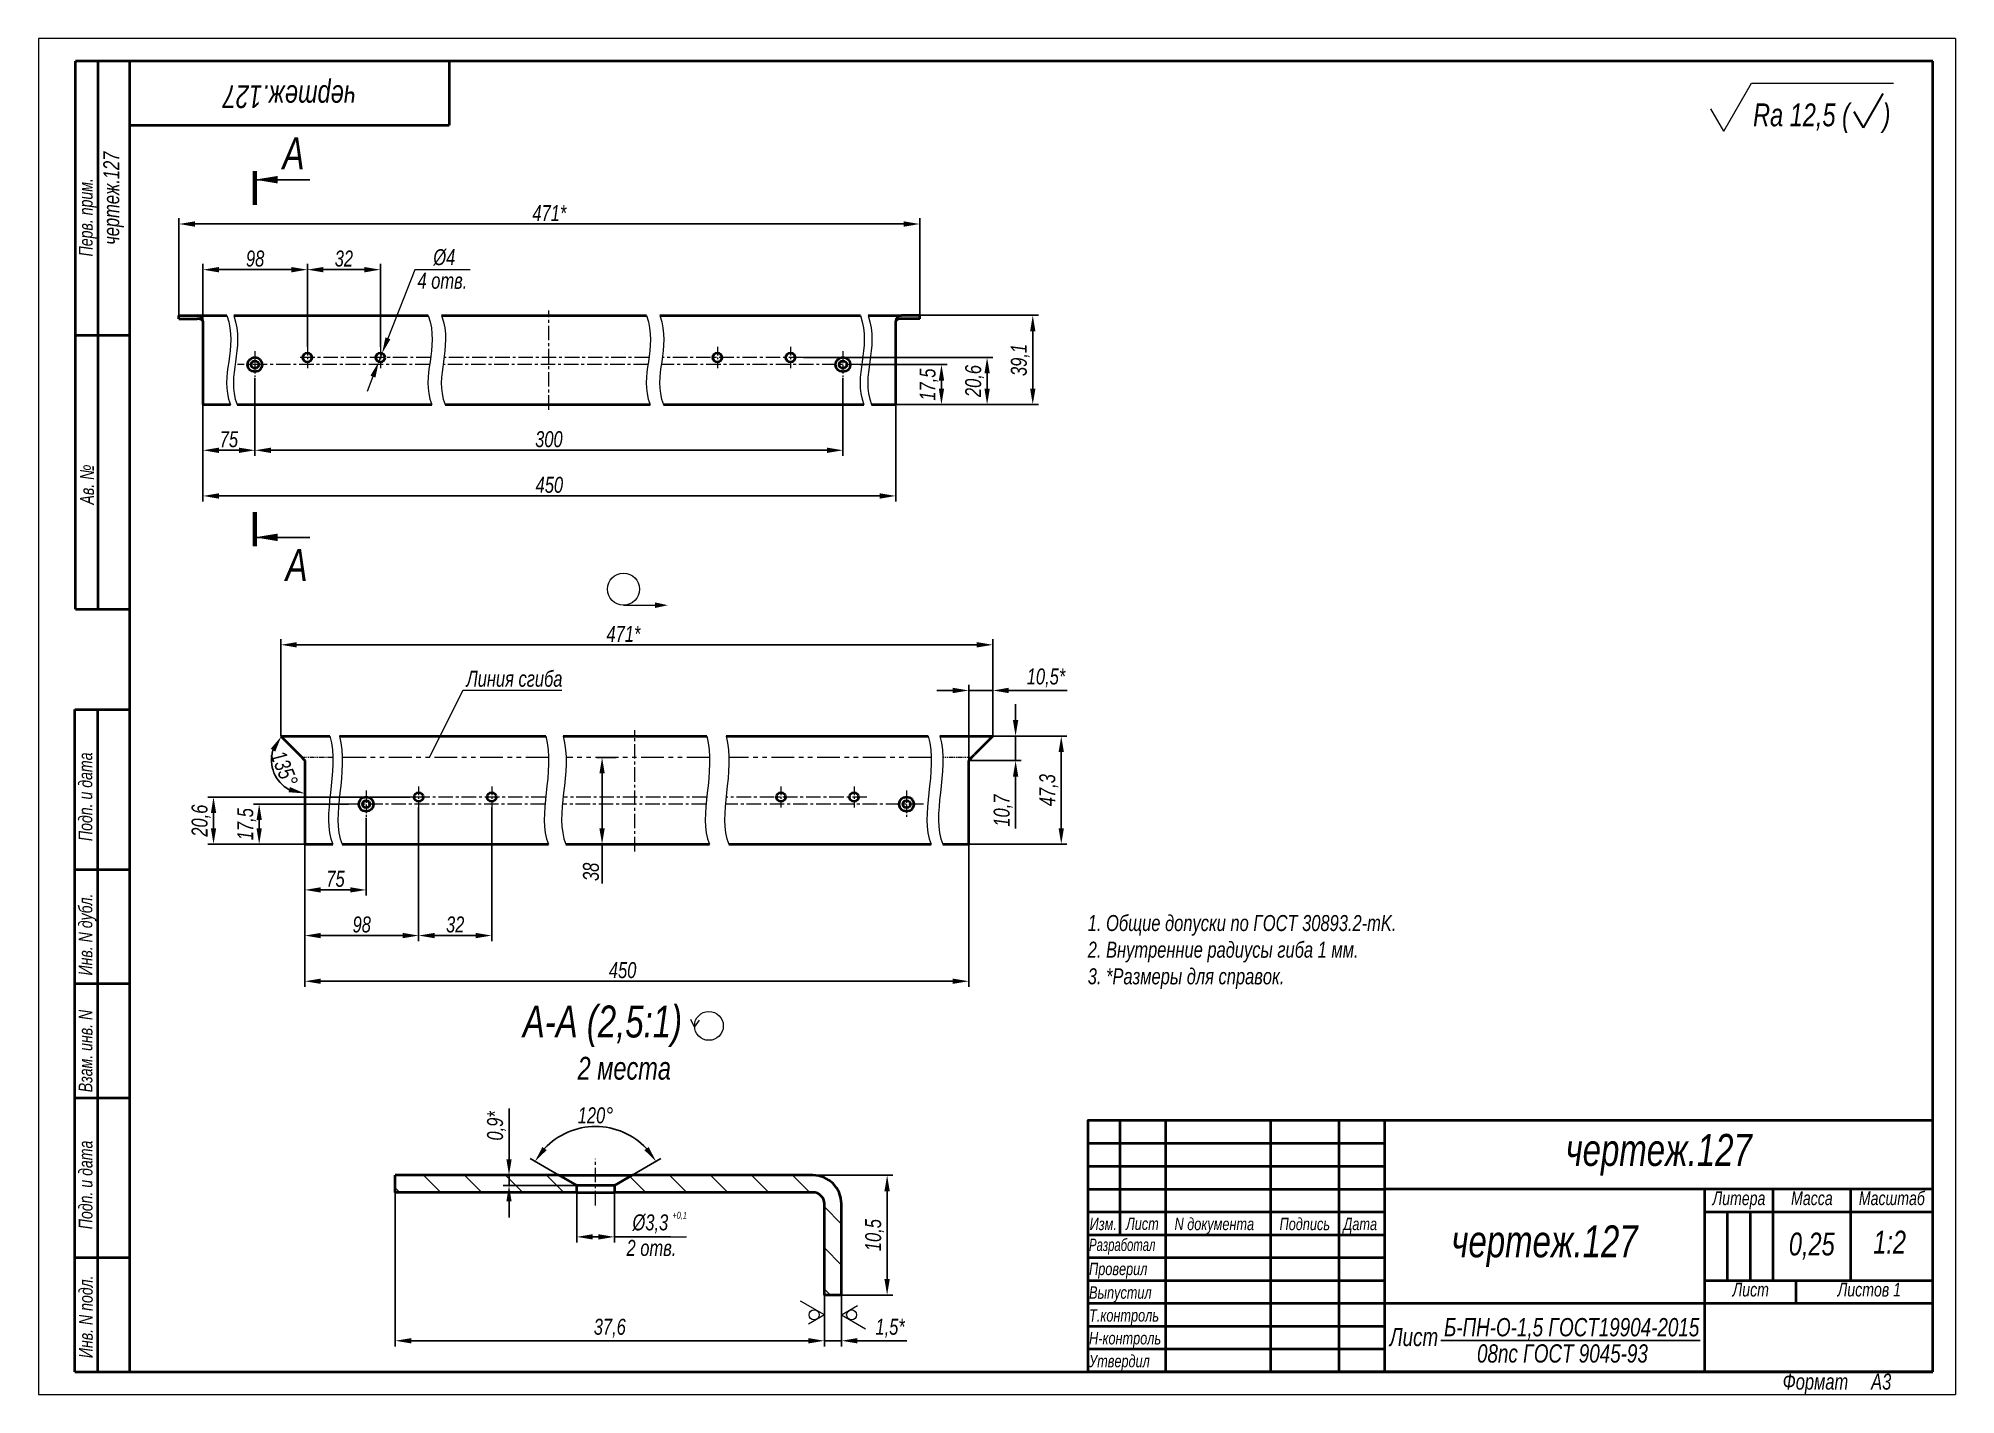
# Model space of a CAD drawing. Header units: millimetres. Extents: x 8354 to 17165, y -24193 to -22439.
# Drawn here: x 8354.1 to 8774.1, y -22736.1 to -22439.1 of the extents above; entities outside this region: 1.
import ezdxf

# ---------------------------------------------------------------- set-up
doc = ezdxf.new("R2010")
doc.units = ezdxf.units.MM
doc.linetypes.add('LT_04', pattern=[20, 10, -2, 2, -2, 2, -2])
doc.linetypes.add('LT_08', pattern=[10.16, 6.35, -1.27, 1.27, -1.27])
for name, color, linetype, lineweight in [('Layer_01', 3, 'Continuous', 13), ('Layer_02', 5, 'LT_04', 13), ('Layer_05', 7, 'Continuous', 40), ('Layer_08', 1, 'Continuous', 15), ('Layer_09', 6, 'Continuous', 15), ('Layer_13', 1, 'Continuous', 13), ('Layer_15', 7, 'Continuous', 40), ('Layer_18', 7, 'Continuous', 18), ('Layer_20', 8, 'Continuous', 20)]:
    doc.layers.add(name, color=color, linetype=linetype, lineweight=lineweight)
doc.styles.add('Style_01', font='ARIALNI.TTF', dxfattribs={"width": 0.9, "height": 3.5})
doc.dimstyles.new('DimStyle_05', dxfattribs={"dimtxt": 3.5, "dimasz": 3.5, "dimexe": 1.25, "dimexo": 0, "dimtad": 1, "dimlfac": 2, "dimtxsty": 'Style_01', "dimcen": 0, "dimazin": 3, "dimtfac": 1, "dimtmove": 0, "dimatfit": 3})
pattern_1 = [(315, (-1714.5046, 665.9), (4.490128, 4.490128), [])]

msp = doc.modelspace()

# ---------------------------------------------------------------- texts
at = {"layer": 'Layer_01', "style": 'Style_01', "width": 0.9}
for s, height, p in [('Rа 12,5 (     )', 5, (8729.6881, -22458.3322)), ('А', 7, (8407.5546, -22467.7446)), ('А', 7, (8408.216, -22557.9129)), ('1:2', 5, (8756.015, -22705.179))]:
    msp.add_text(s, height=height, dxfattribs=at).set_placement(p)
at = {"layer": 'Layer_01', "attachment_point": 5, "style": 'Style_01'}
for insert, char_height, width, rotation in [((8409.0587, -22451.0786), 5, 70, 180), ((8370.5587, -22474.0786), 3.5, 60, 90)]:
    msp.add_mtext('чертеж.127', dxfattribs=dict(at, insert=insert, char_height=char_height, width=width, rotation=rotation))
at = {"layer": 'Layer_01', "style": 'Style_01'}
for s, insert, char_height, width, attachment_point in [('Линия сгиба', (8468.8673, -22581.1104), 3.5, 97.569112, 9), ('чертеж.127', (8709.0188, -22683.547), 7, 120.079998, 5), ('чертеж.127', (8684.0021, -22703.5603), 7, 70.046667, 5), ('0,25', (8742.5411, -22703.5603), 5, 17.011333, 5)]:
    msp.add_mtext(s, dxfattribs=dict(at, insert=insert, char_height=char_height, width=width, attachment_point=attachment_point))
at = {"layer": 'Layer_01', "insert": (8583.9354, -22647.2812), "char_height": 3.5, "attachment_point": 7, "style": 'Style_01'}
msp.add_mtext_dynamic_manual_height_columns('1. Общие допуски по ГОСТ 30893.2-mK.\\P2. Внутренние радиусы гиба 1 мм.\\P3. *Размеры для справок.', width=195.138224, gutter_width=17.5, heights=[-16.3174], dxfattribs=at)
at = {"layer": 'Layer_01', "attachment_point": 1, "style": 'Style_01'}
for s, insert, char_height in [('А-А (2,5:1)', (8460.1781, -22650.8666), 7), ('2 места', (8472.1905, -22662.1009), 5)]:
    msp.add_mtext(s, dxfattribs=dict(at, insert=insert, char_height=char_height))
at = {"layer": 'Layer_01', "linetype": 'Continuous', "char_height": 4, "width": 70.046667, "attachment_point": 5, "style": 'Style_01'}
for s, insert in [('Лист', (8655.3941, -22723.4791)), ('Б-ПН-О-1,5 ГОСТ19904-2015', (8689.9457, -22721.679)), ('08пс ГОСТ 9045-93', (8687.9247, -22727.0872))]:
    msp.add_mtext(s, dxfattribs=dict(at, insert=insert))
at = {"layer": 'Layer_08', "ltscale": 0.5, "char_height": 3.5, "attachment_point": 5, "style": 'Style_01'}
for s, insert in [('%%C4', (8442.9895, -22487.0567)), ('4 отв.', (8442.5675, -22492.178)), ('2 отв.', (8488.3646, -22703.9723))]:
    msp.add_mtext(s, dxfattribs=dict(at, insert=insert))
at = {"layer": 'Layer_13', "style": 'Style_01', "width": 0.9}
msp.add_text('+0,1', height=1.5, dxfattribs=at).set_placement((8492.9626, -22697.5481))

# ---------------------------------------------------------------- blocks, each defined once
blk = doc.blocks.new('Block_146')
at = {"layer": 'Layer_05', "linetype": 'Continuous', "lineweight": 15}
for p, q in [((0, 297.18), (0, 0.18)), ((420, 297.18), (0, 297.18)), ((420, 297.18), (420, 0.18)), ((0, 0.18), (420, 0.18))]:
    blk.add_line(p, q, dxfattribs=at)
at = {"layer": 'Layer_05', "linetype": 'Continuous'}
for p, q in [((415, 292.18), (8.12, 292.18)), ((8.12, 172.18), (8.12, 292.18)), ((13.12, 172.18), (13.12, 292.18)), ((20, 292.18), (20, 5.18)), ((90, 292.18), (90, 278.18)), ((415, 5.18), (415, 292.18)), ((20, 278.18), (90, 278.18)), ((8.12, 232.18), (20, 232.18)), ((8.12, 172.18), (20, 172.18)), ((8, 5.18), (8, 150.18)), ((8, 150.18), (20, 150.18)), ((13, 5.18), (13, 150.18)), ((8, 115.18), (20, 115.18)), ((8, 90.18), (20, 90.18)), ((8, 65.18), (20, 65.18)), ((229.88, 55.22), (294.92, 55.22)), ((229.88, 50.21), (294.92, 50.21)), ((229.88, 45.21), (294.92, 45.21)), ((369.97, 40.21), (369.97, 25.2)), ((374.97, 40.21), (374.97, 25.2)), ((8, 30.18), (20, 30.18)), ((229.88, 30.2), (294.92, 30.2)), ((229.88, 25.2), (294.92, 25.2)), ((229.88, 20.19), (294.92, 20.19)), ((229.88, 15.19), (294.92, 15.19)), ((229.88, 10.19), (294.92, 10.19)), ((8, 5.18), (20, 5.18)), ((20, 5.18), (415, 5.18)), ((415, 5.18), (230, 5.18))]:
    blk.add_line(p, q, dxfattribs=at)
for points in [[(415, 60.22), (229.88, 60.22), (229.88, 5.18)], [(236.88, 60.22), (236.88, 35.2)], [(246.89, 60.22), (246.89, 5.18)], [(269.9, 60.22), (269.9, 5.18)], [(284.91, 60.22), (284.91, 5.18)], [(294.92, 60.22), (294.92, 5.18)], [(415, 45.21), (294.92, 45.21)], [(415, 45.21), (294.92, 45.21)], [(364.97, 45.21), (364.97, 5.18)], [(379.98, 45.21), (379.98, 25.2)], [(396.99, 45.21), (396.99, 25.2)], [(396.99, 45.21), (396.99, 25.2)], [(229.88, 40.21), (294.92, 40.21)], [(364.97, 40.21), (415, 40.21)], [(229.88, 35.2), (294.92, 35.2)], [(364.97, 25.2), (415, 25.2)], [(384.98, 25.2), (384.98, 20.19)], [(294.92, 20.19), (415, 20.19)]]:
    blk.add_lwpolyline(points, dxfattribs=at)
at = {"layer": 'Layer_05', "linetype": 'Continuous', "style": 'Style_01', "width": 0.9}
for s, p in [('Перв. прим.', (11.89, 249.43)), ('Ав. №', (12.16, 195.1)), ('Подп. и дата', (11.81, 121.4)), ('Инв. N дубл.', (11.82, 91.97)), ('Взам. инв. N', (11.83, 66.4)), ('Подп. и дата', (11.85, 36.4)), ('Инв. N подл.', (11.9, 8.18))]:
    blk.add_text(s, height=3, rotation=90, dxfattribs=at).set_placement(p)
at = {"layer": 'Layer_05', "linetype": 'Continuous', "style": 'Style_01'}
for s, height, width, p in [('Литера', 3, 0.9, (366.74, 41.69)), ('Масса', 3, 0.9, (383.95, 41.69)), ('Масштаб', 3, 0.9, (398.8, 41.69)), ('Изм.', 2.7, 0.9, (230.29, 36.2)), ('Лист', 2.7, 0.9, (238.27, 36.25)), ('N документа', 2.7, 0.9, (248.89, 36.2)), ('Подпись', 2.7, 0.9, (271.9, 36.2)), ('Дата', 2.7, 0.9, (285.88, 36.2)), ('Разработал', 2.7, 0.8, (230.17, 31.64)), ('Проверил', 2.7, 0.9, (230.17, 26.36)), ('Выпустил', 2.7, 0.9, (230.17, 21.19)), ('Лист ', 3, 0.9, (371.13, 21.68)), ('Листов 1', 3, 0.9, (394.15, 21.68)), ('Т.контроль', 2.7, 0.9, (230.17, 16.19)), ('Н-контроль', 2.7, 0.9, (230.17, 11.19)), ('Утвердил', 2.7, 0.9, (230.17, 6.18))]:
    blk.add_text(s, height=height, dxfattribs=dict(at, width=width)).set_placement(p)
at = {"layer": 'Layer_05', "linetype": 'Continuous', "insert": (382.1, 4.78), "char_height": 3.5, "width": 32.9515, "attachment_point": 1, "style": 'Style_01'}
blk.add_mtext('Формат     А3', dxfattribs=at)
blk = doc.blocks.new('*D885')
at = {"layer": 'Defpoints', "color": 0, "ltscale": 0.5, "transparency": 16777216}
for p in [(8547.14, -22499.73), (8571.89, -22499.73), (8541.89, -22519.28)]:
    blk.add_point(p, dxfattribs=at)
at = {"layer": 'Layer_08', "color": 0, "lineweight": -2, "ltscale": 0.5, "transparency": 16777216}
for p, q in [((8547.14, -22499.73), (8573.14, -22499.73)), ((8571.89, -22515.78), (8571.89, -22503.23)), ((8541.89, -22519.28), (8573.14, -22519.28))]:
    blk.add_line(p, q, dxfattribs=at)
at = {"layer": 'Layer_08', "color": 0, "ltscale": 0.5, "transparency": 16777216}
for points in [[(8571.31, -22503.23), (8572.48, -22503.23), (8571.89, -22499.73)], [(8571.31, -22515.78), (8572.48, -22515.78), (8571.89, -22519.28)]]:
    blk.add_solid(points, dxfattribs=at)
at = {"layer": 'Layer_08', "color": 0, "ltscale": 0.5, "transparency": 16777216, "insert": (8569.16, -22509.51), "char_height": 3.5, "attachment_point": 5, "rotation": 90, "style": 'Style_01'}
blk.add_mtext('39,1', dxfattribs=at)
blk = doc.blocks.new('*D886')
at = {"layer": 'Defpoints', "color": 0, "ltscale": 0.5, "transparency": 16777216}
for p in [(8534.02, -22510.51), (8551.89, -22510.51), (8541.89, -22519.28)]:
    blk.add_point(p, dxfattribs=at)
at = {"layer": 'Layer_08', "color": 0, "lineweight": -2, "ltscale": 0.5, "transparency": 16777216}
for p, q in [((8534.02, -22510.51), (8553.14, -22510.51)), ((8551.89, -22515.78), (8551.89, -22514.01)), ((8541.89, -22519.28), (8553.14, -22519.28))]:
    blk.add_line(p, q, dxfattribs=at)
at = {"layer": 'Layer_08', "color": 0, "ltscale": 0.5, "transparency": 16777216}
for points in [[(8551.31, -22514.01), (8552.48, -22514.01), (8551.89, -22510.51)], [(8551.31, -22515.78), (8552.48, -22515.78), (8551.89, -22519.28)]]:
    blk.add_solid(points, dxfattribs=at)
at = {"layer": 'Layer_08', "color": 0, "ltscale": 0.5, "transparency": 16777216, "insert": (8549.16, -22514.9), "char_height": 3.5, "attachment_point": 5, "rotation": 90, "style": 'Style_01'}
blk.add_mtext('17,5', dxfattribs=at)
blk = doc.blocks.new('*D882')
at = {"layer": 'Defpoints', "color": 0, "ltscale": 0.5, "transparency": 16777216}
for p in [(8521.64, -22508.96), (8561.89, -22508.96), (8539.23, -22519.28)]:
    blk.add_point(p, dxfattribs=at)
at = {"layer": 'Layer_08', "color": 0, "lineweight": -2, "ltscale": 0.5, "transparency": 16777216}
for p, q in [((8521.64, -22508.96), (8563.14, -22508.96)), ((8561.89, -22515.78), (8561.89, -22512.46)), ((8539.23, -22519.28), (8563.14, -22519.28))]:
    blk.add_line(p, q, dxfattribs=at)
at = {"layer": 'Layer_08', "color": 0, "ltscale": 0.5, "transparency": 16777216}
for points in [[(8561.31, -22512.46), (8562.48, -22512.46), (8561.89, -22508.96)], [(8561.31, -22515.78), (8562.48, -22515.78), (8561.89, -22519.28)]]:
    blk.add_solid(points, dxfattribs=at)
at = {"layer": 'Layer_08', "color": 0, "ltscale": 0.5, "transparency": 16777216, "insert": (8559.16, -22514.12), "char_height": 3.5, "attachment_point": 5, "rotation": 90, "style": 'Style_01'}
blk.add_mtext('20,6', dxfattribs=at)
blk = doc.blocks.new('*D883')
at = {"layer": 'Defpoints', "color": 0, "ltscale": 0.5, "transparency": 16777216}
for p in [(8547.14, -22479.73), (8384.85, -22500.11), (8547.14, -22499.73)]:
    blk.add_point(p, dxfattribs=at)
at = {"layer": 'Layer_08', "color": 0, "lineweight": -2, "ltscale": 0.5, "transparency": 16777216}
for p, q in [((8384.85, -22500.11), (8384.85, -22478.48)), ((8388.35, -22479.73), (8543.64, -22479.73)), ((8547.14, -22499.73), (8547.14, -22478.48))]:
    blk.add_line(p, q, dxfattribs=at)
at = {"layer": 'Layer_08', "color": 0, "ltscale": 0.5, "transparency": 16777216}
for points in [[(8388.35, -22479.15), (8388.35, -22480.32), (8384.85, -22479.73)], [(8543.64, -22479.15), (8543.64, -22480.32), (8547.14, -22479.73)]]:
    blk.add_solid(points, dxfattribs=at)
at = {"layer": 'Layer_08', "color": 0, "ltscale": 0.5, "transparency": 16777216, "insert": (8466, -22477.35), "char_height": 3.5, "attachment_point": 5, "style": 'Style_01'}
blk.add_mtext('471*', dxfattribs=at)
blk = doc.blocks.new('*D884')
at = {"layer": 'Defpoints', "color": 0, "ltscale": 0.5, "transparency": 16777216}
for p in [(8390.1, -22519.28), (8541.89, -22519.28), (8541.89, -22539.28)]:
    blk.add_point(p, dxfattribs=at)
at = {"layer": 'Layer_08', "color": 0, "lineweight": -2, "ltscale": 0.5, "transparency": 16777216}
for p, q in [((8390.1, -22519.28), (8390.1, -22540.53)), ((8541.89, -22519.28), (8541.89, -22540.53)), ((8393.6, -22539.28), (8538.39, -22539.28))]:
    blk.add_line(p, q, dxfattribs=at)
at = {"layer": 'Layer_08', "color": 0, "ltscale": 0.5, "transparency": 16777216}
for points in [[(8393.6, -22538.7), (8393.6, -22539.87), (8390.1, -22539.28)], [(8538.39, -22538.7), (8538.39, -22539.87), (8541.89, -22539.28)]]:
    blk.add_solid(points, dxfattribs=at)
at = {"layer": 'Layer_08', "color": 0, "ltscale": 0.5, "transparency": 16777216, "insert": (8466, -22536.87), "char_height": 3.5, "attachment_point": 5, "style": 'Style_01'}
blk.add_mtext('450', dxfattribs=at)
blk = doc.blocks.new('*D887')
at = {"layer": 'Defpoints', "color": 0, "ltscale": 0.5, "transparency": 16777216}
for p in [(8401.49, -22513.47), (8390.1, -22519.28), (8401.49, -22529.28)]:
    blk.add_point(p, dxfattribs=at)
at = {"layer": 'Layer_08', "color": 0, "lineweight": -2, "ltscale": 0.5, "transparency": 16777216}
for p, q in [((8401.49, -22513.47), (8401.49, -22530.53)), ((8390.1, -22519.28), (8390.1, -22530.53)), ((8393.6, -22529.28), (8397.99, -22529.28))]:
    blk.add_line(p, q, dxfattribs=at)
at = {"layer": 'Layer_08', "color": 0, "ltscale": 0.5, "transparency": 16777216}
for points in [[(8393.6, -22528.7), (8393.6, -22529.87), (8390.1, -22529.28)], [(8397.99, -22528.7), (8397.99, -22529.87), (8401.49, -22529.28)]]:
    blk.add_solid(points, dxfattribs=at)
at = {"layer": 'Layer_08', "color": 0, "ltscale": 0.5, "transparency": 16777216, "insert": (8395.8, -22526.88), "char_height": 3.5, "attachment_point": 5, "style": 'Style_01'}
blk.add_mtext('75', dxfattribs=at)
blk = doc.blocks.new('*D888')
at = {"layer": 'Defpoints', "color": 0, "ltscale": 0.5, "transparency": 16777216}
for p in [(8401.49, -22513.47), (8530.31, -22513.47), (8530.31, -22529.28)]:
    blk.add_point(p, dxfattribs=at)
at = {"layer": 'Layer_08', "color": 0, "lineweight": -2, "ltscale": 0.5, "transparency": 16777216}
for p, q in [((8401.49, -22513.47), (8401.49, -22530.53)), ((8530.31, -22513.47), (8530.31, -22530.53)), ((8404.99, -22529.28), (8526.81, -22529.28))]:
    blk.add_line(p, q, dxfattribs=at)
at = {"layer": 'Layer_08', "color": 0, "ltscale": 0.5, "transparency": 16777216}
for points in [[(8404.99, -22528.7), (8404.99, -22529.87), (8401.49, -22529.28)], [(8526.81, -22528.7), (8526.81, -22529.87), (8530.31, -22529.28)]]:
    blk.add_solid(points, dxfattribs=at)
at = {"layer": 'Layer_08', "color": 0, "ltscale": 0.5, "transparency": 16777216, "insert": (8465.9, -22526.87), "char_height": 3.5, "attachment_point": 5, "style": 'Style_01'}
blk.add_mtext('300', dxfattribs=at)
blk = doc.blocks.new('*D889')
at = {"layer": 'Defpoints', "color": 0, "ltscale": 0.5, "transparency": 16777216}
for p in [(8412.99, -22489.73), (8390.1, -22501.84), (8412.99, -22506.65)]:
    blk.add_point(p, dxfattribs=at)
at = {"layer": 'Layer_08', "color": 0, "lineweight": -2, "ltscale": 0.5, "transparency": 16777216}
for p, q in [((8390.1, -22501.84), (8390.1, -22488.48)), ((8393.6, -22489.73), (8409.49, -22489.73)), ((8412.99, -22506.65), (8412.99, -22488.48))]:
    blk.add_line(p, q, dxfattribs=at)
at = {"layer": 'Layer_08', "color": 0, "ltscale": 0.5, "transparency": 16777216}
for points in [[(8393.6, -22489.15), (8393.6, -22490.32), (8390.1, -22489.73)], [(8409.49, -22489.15), (8409.49, -22490.32), (8412.99, -22489.73)]]:
    blk.add_solid(points, dxfattribs=at)
at = {"layer": 'Layer_08', "color": 0, "ltscale": 0.5, "transparency": 16777216, "insert": (8401.55, -22487.32), "char_height": 3.5, "attachment_point": 5, "style": 'Style_01'}
blk.add_mtext('98', dxfattribs=at)
blk = doc.blocks.new('*D890')
at = {"layer": 'Defpoints', "color": 0, "ltscale": 0.5, "transparency": 16777216}
for p in [(8428.99, -22489.73), (8412.99, -22506.65), (8428.99, -22506.65)]:
    blk.add_point(p, dxfattribs=at)
at = {"layer": 'Layer_08', "color": 0, "lineweight": -2, "ltscale": 0.5, "transparency": 16777216}
for p, q in [((8412.99, -22506.65), (8412.99, -22488.48)), ((8416.49, -22489.73), (8425.49, -22489.73)), ((8428.99, -22506.65), (8428.99, -22488.48))]:
    blk.add_line(p, q, dxfattribs=at)
at = {"layer": 'Layer_08', "color": 0, "ltscale": 0.5, "transparency": 16777216}
for points in [[(8416.49, -22489.15), (8416.49, -22490.32), (8412.99, -22489.73)], [(8425.49, -22489.15), (8425.49, -22490.32), (8428.99, -22489.73)]]:
    blk.add_solid(points, dxfattribs=at)
at = {"layer": 'Layer_08', "color": 0, "ltscale": 0.5, "transparency": 16777216, "insert": (8420.99, -22487.32), "char_height": 3.5, "attachment_point": 5, "style": 'Style_01'}
blk.add_mtext('32', dxfattribs=at)
blk = doc.blocks.new('*D891')
at = {"layer": 'Defpoints', "color": 0, "ltscale": 0.5, "transparency": 16777216}
for p in [(8563.13, -22581.88), (8563.13, -22591.88), (8557.88, -22597.25)]:
    blk.add_point(p, dxfattribs=at)
at = {"layer": 'Layer_08', "color": 0, "lineweight": -2, "ltscale": 0.5, "transparency": 16777216}
for p, q in [((8554.38, -22581.88), (8550.88, -22581.88)), ((8557.88, -22597.25), (8557.88, -22580.63)), ((8557.88, -22581.88), (8563.13, -22581.88)), ((8563.13, -22591.88), (8563.13, -22580.63)), ((8566.63, -22581.88), (8579.45, -22581.88))]:
    blk.add_line(p, q, dxfattribs=at)
at = {"layer": 'Layer_08', "color": 0, "ltscale": 0.5, "transparency": 16777216}
for points in [[(8554.38, -22581.29), (8554.38, -22582.46), (8557.88, -22581.88)], [(8566.63, -22581.29), (8566.63, -22582.46), (8563.13, -22581.88)]]:
    blk.add_solid(points, dxfattribs=at)
at = {"layer": 'Layer_08', "color": 0, "ltscale": 0.5, "transparency": 16777216, "insert": (8574.79, -22579.14), "char_height": 3.5, "attachment_point": 5, "style": 'Style_01'}
blk.add_mtext('10,5*', dxfattribs=at)
blk = doc.blocks.new('*D892')
at = {"layer": 'Defpoints', "color": 0, "ltscale": 0.5, "transparency": 16777216}
for p in [(8561.43, -22591.88), (8557.88, -22597.25), (8568.13, -22597.25)]:
    blk.add_point(p, dxfattribs=at)
at = {"layer": 'Layer_08', "color": 0, "lineweight": -2, "ltscale": 0.5, "transparency": 16777216}
for p, q in [((8568.13, -22588.38), (8568.13, -22584.88)), ((8561.43, -22591.88), (8569.38, -22591.88)), ((8568.13, -22591.88), (8568.13, -22597.25)), ((8557.88, -22597.25), (8569.38, -22597.25)), ((8568.13, -22600.75), (8568.13, -22612.13))]:
    blk.add_line(p, q, dxfattribs=at)
at = {"layer": 'Layer_08', "color": 0, "ltscale": 0.5, "transparency": 16777216}
for points in [[(8567.55, -22588.38), (8568.72, -22588.38), (8568.13, -22591.88)], [(8567.55, -22600.75), (8568.72, -22600.75), (8568.13, -22597.25)]]:
    blk.add_solid(points, dxfattribs=at)
at = {"layer": 'Layer_08', "color": 0, "ltscale": 0.5, "transparency": 16777216, "insert": (8565.4, -22608.19), "char_height": 3.5, "attachment_point": 5, "rotation": 90, "style": 'Style_01'}
blk.add_mtext('10,7', dxfattribs=at)
blk = doc.blocks.new('*D896')
at = {"layer": 'Defpoints', "color": 0, "ltscale": 0.5, "transparency": 16777216}
for p in [(8563.13, -22571.88), (8407.18, -22591.88), (8563.13, -22591.88)]:
    blk.add_point(p, dxfattribs=at)
at = {"layer": 'Layer_08', "color": 0, "lineweight": -2, "ltscale": 0.5, "transparency": 16777216}
for p, q in [((8407.18, -22591.88), (8407.18, -22570.63)), ((8563.13, -22591.88), (8563.13, -22570.63)), ((8410.68, -22571.88), (8559.63, -22571.88))]:
    blk.add_line(p, q, dxfattribs=at)
at = {"layer": 'Layer_08', "color": 0, "ltscale": 0.5, "transparency": 16777216}
for points in [[(8410.68, -22571.29), (8410.68, -22572.46), (8407.18, -22571.88)], [(8559.63, -22571.29), (8559.63, -22572.46), (8563.13, -22571.88)]]:
    blk.add_solid(points, dxfattribs=at)
at = {"layer": 'Layer_08', "color": 0, "ltscale": 0.5, "transparency": 16777216, "insert": (8482.23, -22569.49), "char_height": 3.5, "attachment_point": 5, "style": 'Style_01'}
blk.add_mtext('471*', dxfattribs=at)
blk = doc.blocks.new('*D897')
at = {"layer": 'Defpoints', "color": 0, "ltscale": 0.5, "transparency": 16777216}
for p in [(8412.43, -22615.55), (8557.88, -22615.55), (8557.88, -22645.55)]:
    blk.add_point(p, dxfattribs=at)
at = {"layer": 'Layer_08', "color": 0, "lineweight": -2, "ltscale": 0.5, "transparency": 16777216}
for p, q in [((8412.43, -22615.55), (8412.43, -22646.8)), ((8557.88, -22615.55), (8557.88, -22646.8)), ((8415.93, -22645.55), (8554.38, -22645.55))]:
    blk.add_line(p, q, dxfattribs=at)
at = {"layer": 'Layer_08', "color": 0, "ltscale": 0.5, "transparency": 16777216}
for points in [[(8415.93, -22644.97), (8415.93, -22646.13), (8412.43, -22645.55)], [(8554.38, -22644.97), (8554.38, -22646.13), (8557.88, -22645.55)]]:
    blk.add_solid(points, dxfattribs=at)
at = {"layer": 'Layer_08', "color": 0, "ltscale": 0.5, "transparency": 16777216, "insert": (8482.05, -22643.14), "char_height": 3.5, "attachment_point": 5, "style": 'Style_01'}
blk.add_mtext('450', dxfattribs=at)
blk = doc.blocks.new('*D893')
at = {"layer": 'Defpoints', "color": 0, "ltscale": 0.5, "transparency": 16777216}
for p in [(8477.55, -22596.56), (8480.6, -22596.56), (8481.23, -22615.55)]:
    blk.add_point(p, dxfattribs=at)
at = {"layer": 'Layer_08', "color": 0, "lineweight": -2, "ltscale": 0.5, "transparency": 16777216}
for p, q in [((8480.6, -22596.56), (8476.3, -22596.56)), ((8477.55, -22600.06), (8477.55, -22612.05)), ((8481.23, -22615.55), (8476.3, -22615.55)), ((8477.55, -22615.55), (8477.55, -22624.14))]:
    blk.add_line(p, q, dxfattribs=at)
at = {"layer": 'Layer_08', "color": 0, "ltscale": 0.5, "transparency": 16777216}
for points in [[(8476.96, -22600.06), (8478.13, -22600.06), (8477.55, -22596.56)], [(8476.96, -22612.05), (8478.13, -22612.05), (8477.55, -22615.55)]]:
    blk.add_solid(points, dxfattribs=at)
at = {"layer": 'Layer_08', "color": 0, "ltscale": 0.5, "transparency": 16777216, "insert": (8475.13, -22621.6), "char_height": 3.5, "attachment_point": 5, "rotation": 90, "style": 'Style_01'}
blk.add_mtext('38', dxfattribs=at)
blk = doc.blocks.new('*D894')
at = {"layer": 'Defpoints', "color": 0, "ltscale": 0.5, "transparency": 16777216}
for p in [(8563.13, -22591.88), (8578.13, -22591.88), (8557.88, -22615.55)]:
    blk.add_point(p, dxfattribs=at)
at = {"layer": 'Layer_08', "color": 0, "lineweight": -2, "ltscale": 0.5, "transparency": 16777216}
for p, q in [((8563.13, -22591.88), (8579.38, -22591.88)), ((8578.13, -22612.05), (8578.13, -22595.38)), ((8557.88, -22615.55), (8579.38, -22615.55))]:
    blk.add_line(p, q, dxfattribs=at)
at = {"layer": 'Layer_08', "color": 0, "ltscale": 0.5, "transparency": 16777216}
for points in [[(8577.55, -22595.38), (8578.72, -22595.38), (8578.13, -22591.88)], [(8577.55, -22612.05), (8578.72, -22612.05), (8578.13, -22615.55)]]:
    blk.add_solid(points, dxfattribs=at)
at = {"layer": 'Layer_08', "color": 0, "ltscale": 0.5, "transparency": 16777216, "insert": (8575.4, -22603.71), "char_height": 3.5, "attachment_point": 5, "rotation": 90, "style": 'Style_01'}
blk.add_mtext('47,3', dxfattribs=at)
blk = doc.blocks.new('*D898')
at = {"layer": 'Defpoints', "color": 0, "ltscale": 0.5, "transparency": 16777216}
for p in [(8422.03, -22606.77), (8402.43, -22615.55), (8413.32, -22615.55)]:
    blk.add_point(p, dxfattribs=at)
at = {"layer": 'Layer_08', "color": 0, "lineweight": -2, "ltscale": 0.5, "transparency": 16777216}
for p, q in [((8422.03, -22606.77), (8401.18, -22606.77)), ((8402.43, -22610.27), (8402.43, -22612.05)), ((8413.32, -22615.55), (8401.18, -22615.55))]:
    blk.add_line(p, q, dxfattribs=at)
at = {"layer": 'Layer_08', "color": 0, "ltscale": 0.5, "transparency": 16777216}
for points in [[(8401.85, -22610.27), (8403.02, -22610.27), (8402.43, -22606.77)], [(8401.85, -22612.05), (8403.02, -22612.05), (8402.43, -22615.55)]]:
    blk.add_solid(points, dxfattribs=at)
at = {"layer": 'Layer_08', "color": 0, "ltscale": 0.5, "transparency": 16777216, "insert": (8399.7, -22611.16), "char_height": 3.5, "attachment_point": 5, "rotation": 90, "style": 'Style_01'}
blk.add_mtext('17,5', dxfattribs=at)
blk = doc.blocks.new('*D895')
at = {"layer": 'Defpoints', "color": 0, "ltscale": 0.5, "transparency": 16777216}
for p in [(8392.43, -22605.22), (8435.5, -22605.22), (8416.98, -22615.55)]:
    blk.add_point(p, dxfattribs=at)
at = {"layer": 'Layer_08', "color": 0, "lineweight": -2, "ltscale": 0.5, "transparency": 16777216}
for p, q in [((8435.5, -22605.22), (8391.18, -22605.22)), ((8392.43, -22612.05), (8392.43, -22608.72)), ((8416.98, -22615.55), (8391.18, -22615.55))]:
    blk.add_line(p, q, dxfattribs=at)
at = {"layer": 'Layer_08', "color": 0, "ltscale": 0.5, "transparency": 16777216}
for points in [[(8391.85, -22608.72), (8393.02, -22608.72), (8392.43, -22605.22)], [(8391.85, -22612.05), (8393.02, -22612.05), (8392.43, -22615.55)]]:
    blk.add_solid(points, dxfattribs=at)
at = {"layer": 'Layer_08', "color": 0, "ltscale": 0.5, "transparency": 16777216, "insert": (8389.7, -22610.39), "char_height": 3.5, "attachment_point": 5, "rotation": 90, "style": 'Style_01'}
blk.add_mtext('20,6', dxfattribs=at)
blk = doc.blocks.new('*D899')
at = {"layer": 'Defpoints', "color": 0, "ltscale": 0.5, "transparency": 16777216}
for p in [(8425.87, -22609.74), (8412.43, -22615.55), (8425.87, -22625.55)]:
    blk.add_point(p, dxfattribs=at)
at = {"layer": 'Layer_08', "color": 0, "lineweight": -2, "ltscale": 0.5, "transparency": 16777216}
for p, q in [((8425.87, -22609.74), (8425.87, -22626.8)), ((8412.43, -22615.55), (8412.43, -22626.8)), ((8415.93, -22625.55), (8422.37, -22625.55))]:
    blk.add_line(p, q, dxfattribs=at)
at = {"layer": 'Layer_08', "color": 0, "ltscale": 0.5, "transparency": 16777216}
for points in [[(8415.93, -22624.97), (8415.93, -22626.13), (8412.43, -22625.55)], [(8422.37, -22624.97), (8422.37, -22626.13), (8425.87, -22625.55)]]:
    blk.add_solid(points, dxfattribs=at)
at = {"layer": 'Layer_08', "color": 0, "ltscale": 0.5, "transparency": 16777216, "insert": (8419.15, -22623.14), "char_height": 3.5, "attachment_point": 5, "style": 'Style_01'}
blk.add_mtext('75', dxfattribs=at)
blk = doc.blocks.new('*D900')
at = {"layer": 'Defpoints', "color": 0, "ltscale": 0.5, "transparency": 16777216}
for p in [(8437.37, -22607.54), (8412.43, -22611.36), (8437.37, -22635.55)]:
    blk.add_point(p, dxfattribs=at)
at = {"layer": 'Layer_08', "color": 0, "lineweight": -2, "ltscale": 0.5, "transparency": 16777216}
for p, q in [((8437.37, -22607.54), (8437.37, -22636.8)), ((8412.43, -22611.36), (8412.43, -22636.8)), ((8415.93, -22635.55), (8433.87, -22635.55))]:
    blk.add_line(p, q, dxfattribs=at)
at = {"layer": 'Layer_08', "color": 0, "ltscale": 0.5, "transparency": 16777216}
for points in [[(8415.93, -22634.97), (8415.93, -22636.13), (8412.43, -22635.55)], [(8433.87, -22634.97), (8433.87, -22636.13), (8437.37, -22635.55)]]:
    blk.add_solid(points, dxfattribs=at)
at = {"layer": 'Layer_08', "color": 0, "ltscale": 0.5, "transparency": 16777216, "insert": (8424.9, -22633.14), "char_height": 3.5, "attachment_point": 5, "style": 'Style_01'}
blk.add_mtext('98', dxfattribs=at)
blk = doc.blocks.new('*D901')
at = {"layer": 'Defpoints', "color": 0, "ltscale": 0.5, "transparency": 16777216}
for p in [(8472.03, -22688.03), (8457.16, -22690.28), (8471.99, -22690.28)]:
    blk.add_point(p, dxfattribs=at)
at = {"layer": 'Layer_08', "color": 0, "lineweight": -2, "ltscale": 0.5, "transparency": 16777216}
for p, q in [((8457.16, -22684.53), (8457.16, -22673.44)), ((8472.03, -22688.03), (8455.91, -22688.03)), ((8457.16, -22690.28), (8457.16, -22688.03)), ((8471.99, -22690.28), (8455.91, -22690.28)), ((8457.16, -22693.78), (8457.16, -22697.28))]:
    blk.add_line(p, q, dxfattribs=at)
at = {"layer": 'Layer_08', "color": 0, "ltscale": 0.5, "transparency": 16777216}
for points in [[(8456.58, -22684.53), (8457.74, -22684.53), (8457.16, -22688.03)], [(8456.58, -22693.78), (8457.74, -22693.78), (8457.16, -22690.28)]]:
    blk.add_solid(points, dxfattribs=at)
at = {"layer": 'Layer_08', "color": 0, "ltscale": 0.5, "transparency": 16777216, "insert": (8454.42, -22677.23), "char_height": 3.5, "attachment_point": 5, "rotation": 90, "style": 'Style_01'}
blk.add_mtext('0,9*', dxfattribs=at)
blk = doc.blocks.new('*D902')
at = {"layer": 'Defpoints', "color": 0, "ltscale": 0.5, "transparency": 16777216}
for p in [(8471.99, -22691.78), (8480.24, -22691.78), (8480.24, -22701.53)]:
    blk.add_point(p, dxfattribs=at)
at = {"layer": 'Layer_08', "color": 0, "lineweight": -2, "ltscale": 0.5, "transparency": 16777216}
for p, q in [((8471.99, -22691.78), (8471.99, -22702.78)), ((8480.24, -22691.78), (8480.24, -22702.78)), ((8475.49, -22701.53), (8476.74, -22701.53)), ((8480.24, -22701.53), (8492.51, -22701.53))]:
    blk.add_line(p, q, dxfattribs=at)
at = {"layer": 'Layer_08', "color": 0, "ltscale": 0.5, "transparency": 16777216}
for points in [[(8475.49, -22700.95), (8475.49, -22702.11), (8471.99, -22701.53)], [(8476.74, -22700.95), (8476.74, -22702.11), (8480.24, -22701.53)]]:
    blk.add_solid(points, dxfattribs=at)
at = {"layer": 'Layer_08', "color": 0, "ltscale": 0.5, "transparency": 16777216, "insert": (8488.12, -22698.68), "char_height": 3.5, "attachment_point": 5, "style": 'Style_01'}
blk.add_mtext('%%C3,3', dxfattribs=at)
blk = doc.blocks.new('*D903')
at = {"layer": 'Defpoints', "color": 0, "ltscale": 0.5, "transparency": 16777216}
for p in [(8526.24, -22714.28), (8529.99, -22714.28), (8529.99, -22724.28)]:
    blk.add_point(p, dxfattribs=at)
at = {"layer": 'Layer_08', "color": 0, "lineweight": -2, "ltscale": 0.5, "transparency": 16777216}
for p, q in [((8526.24, -22714.28), (8526.24, -22725.53)), ((8529.99, -22714.28), (8529.99, -22725.53)), ((8522.74, -22724.28), (8519.24, -22724.28)), ((8526.24, -22724.28), (8529.99, -22724.28)), ((8533.49, -22724.28), (8544.29, -22724.28))]:
    blk.add_line(p, q, dxfattribs=at)
at = {"layer": 'Layer_08', "color": 0, "ltscale": 0.5, "transparency": 16777216}
for points in [[(8522.74, -22723.7), (8522.74, -22724.86), (8526.24, -22724.28)], [(8533.49, -22723.7), (8533.49, -22724.86), (8529.99, -22724.28)]]:
    blk.add_solid(points, dxfattribs=at)
at = {"layer": 'Layer_08', "color": 0, "ltscale": 0.5, "transparency": 16777216, "insert": (8540.64, -22721.54), "char_height": 3.5, "attachment_point": 5, "style": 'Style_01'}
blk.add_mtext('1,5*', dxfattribs=at)
blk = doc.blocks.new('*D904')
at = {"layer": 'Defpoints', "color": 0, "ltscale": 0.5, "transparency": 16777216}
for p in [(8432.24, -22691.78), (8526.24, -22714.28), (8432.24, -22724.28)]:
    blk.add_point(p, dxfattribs=at)
at = {"layer": 'Layer_08', "color": 0, "lineweight": -2, "ltscale": 0.5, "transparency": 16777216}
for p, q in [((8432.24, -22691.78), (8432.24, -22725.53)), ((8526.24, -22714.28), (8526.24, -22725.53)), ((8522.74, -22724.28), (8435.74, -22724.28))]:
    blk.add_line(p, q, dxfattribs=at)
at = {"layer": 'Layer_08', "color": 0, "ltscale": 0.5, "transparency": 16777216}
for points in [[(8435.74, -22723.7), (8435.74, -22724.86), (8432.24, -22724.28)], [(8522.74, -22723.7), (8522.74, -22724.86), (8526.24, -22724.28)]]:
    blk.add_solid(points, dxfattribs=at)
at = {"layer": 'Layer_08', "color": 0, "ltscale": 0.5, "transparency": 16777216, "insert": (8479.24, -22721.54), "char_height": 3.5, "attachment_point": 5, "style": 'Style_01'}
blk.add_mtext('37,6', dxfattribs=at)
blk = doc.blocks.new('*D905')
at = {"layer": 'Defpoints', "color": 0, "ltscale": 0.5, "transparency": 16777216}
for p in [(8519.05, -22688.03), (8539.99, -22688.03), (8529.99, -22714.28)]:
    blk.add_point(p, dxfattribs=at)
at = {"layer": 'Layer_08', "color": 0, "lineweight": -2, "ltscale": 0.5, "transparency": 16777216}
for p, q in [((8519.05, -22688.03), (8541.24, -22688.03)), ((8539.99, -22710.78), (8539.99, -22691.53)), ((8529.99, -22714.28), (8541.24, -22714.28))]:
    blk.add_line(p, q, dxfattribs=at)
at = {"layer": 'Layer_08', "color": 0, "ltscale": 0.5, "transparency": 16777216}
for points in [[(8539.4, -22691.53), (8540.57, -22691.53), (8539.99, -22688.03)], [(8539.4, -22710.78), (8540.57, -22710.78), (8539.99, -22714.28)]]:
    blk.add_solid(points, dxfattribs=at)
at = {"layer": 'Layer_08', "color": 0, "ltscale": 0.5, "transparency": 16777216, "insert": (8537.25, -22701.15), "char_height": 3.5, "attachment_point": 5, "rotation": 90, "style": 'Style_01'}
blk.add_mtext('10,5', dxfattribs=at)
blk = doc.blocks.new('*D906')
at = {"layer": 'Defpoints', "color": 0, "ltscale": 0.5, "transparency": 16777216}
for p in [(8481.35, -22678.27), (8468.09, -22688.03), (8484.13, -22688.03), (8471.99, -22690.28), (8480.24, -22690.28)]:
    blk.add_point(p, dxfattribs=at)
at = {"layer": 'Layer_08', "color": 0, "lineweight": -2, "ltscale": 0.5, "transparency": 16777216}
for p, q in [((8468.09, -22688.03), (8461.77, -22684.38)), ((8484.13, -22688.03), (8490.45, -22684.38))]:
    blk.add_line(p, q, dxfattribs=at)
blk.add_arc((8476.11, -22692.66), 15.31, 43.1247, 136.8753, dxfattribs=at)
at = {"layer": 'Layer_08', "color": 0, "ltscale": 0.5, "transparency": 16777216}
for points in [[(8465.4, -22682.54), (8464.47, -22681.85), (8462.85, -22685)], [(8487.75, -22681.85), (8486.82, -22682.54), (8489.37, -22685)]]:
    blk.add_solid(points, dxfattribs=at)
at = {"layer": 'Layer_08', "color": 0, "ltscale": 0.5, "transparency": 16777216, "insert": (8476.11, -22674.94), "char_height": 3.5, "attachment_point": 5, "style": 'Style_01'}
blk.add_mtext('120°', dxfattribs=at)
blk = doc.blocks.new('*D907')
at = {"layer": 'Defpoints', "color": 0, "ltscale": 0.5, "transparency": 16777216}
for p in [(8407.18, -22591.88), (8411.18, -22595.88), (8405.13, -22597.13), (8412.43, -22597.25), (8412.43, -22615.55)]:
    blk.add_point(p, dxfattribs=at)
at = {"layer": 'Layer_08', "color": 0, "lineweight": -2, "ltscale": 0.5, "transparency": 16777216}
blk.add_arc((8412.43, -22597.13), 7.31, 162.7155, 242.2845, dxfattribs=at)
at = {"layer": 'Layer_08', "color": 0, "ltscale": 0.5, "transparency": 16777216}
for points in [[(8404.96, -22594.65), (8405.96, -22595.26), (8407.27, -22591.96)], [(8409.17, -22603.03), (8408.89, -22604.16), (8412.43, -22604.43)]]:
    blk.add_solid(points, dxfattribs=at)
at = {"layer": 'Layer_08', "color": 0, "ltscale": 0.5, "transparency": 16777216, "insert": (8407.91, -22599), "char_height": 3.5, "attachment_point": 5, "rotation": 292.5, "style": 'Style_01'}
blk.add_mtext('135°', dxfattribs=at)
blk = doc.blocks.new('*D908')
at = {"layer": 'Defpoints', "color": 0, "ltscale": 0.5, "transparency": 16777216}
for p in [(8437.37, -22607.54), (8453.37, -22607.54), (8453.37, -22635.55)]:
    blk.add_point(p, dxfattribs=at)
at = {"layer": 'Layer_08', "color": 0, "lineweight": -2, "ltscale": 0.5, "transparency": 16777216}
for p, q in [((8437.37, -22607.54), (8437.37, -22636.8)), ((8453.37, -22607.54), (8453.37, -22636.8)), ((8440.87, -22635.55), (8449.87, -22635.55))]:
    blk.add_line(p, q, dxfattribs=at)
at = {"layer": 'Layer_08', "color": 0, "ltscale": 0.5, "transparency": 16777216}
for points in [[(8440.87, -22634.97), (8440.87, -22636.13), (8437.37, -22635.55)], [(8449.87, -22634.97), (8449.87, -22636.13), (8453.37, -22635.55)]]:
    blk.add_solid(points, dxfattribs=at)
at = {"layer": 'Layer_08', "color": 0, "ltscale": 0.5, "transparency": 16777216, "insert": (8445.37, -22633.14), "char_height": 3.5, "attachment_point": 5, "style": 'Style_01'}
blk.add_mtext('32', dxfattribs=at)

# ---------------------------------------------------------------- dimensions: what is measured, and where the dimension line sits
at = {"layer": 'Layer_08', "ltscale": 0.5}
for base, p1, p2, text, picture, middle in [((8547.1438, -22479.7343), (8384.847, -22500.1093), (8547.1438, -22499.7343), '471*', '*D883', (8465.9954, -22479.7343)), ((8530.3102, -22529.2843), (8401.4941, -22513.4711), (8530.3102, -22513.4711), '300', '*D888', (8465.9021, -22529.2843)), ((8541.8938, -22539.2843), (8390.097, -22519.2843), (8541.8938, -22519.2843), '450', '*D884', (8465.9954, -22539.2843)), ((8563.1321, -22571.8753), (8407.1828, -22591.8753), (8563.1321, -22591.8753), '471*', '*D896', (8482.234, -22571.8753)), ((8437.3664, -22635.5497), (8412.4328, -22611.3551), (8437.3664, -22607.5368), '98', '*D900', (8424.8996, -22635.5497)), ((8557.8821, -22645.5497), (8412.4328, -22615.5497), (8557.8821, -22615.5497), '450', '*D897', (8482.0492, -22645.5497)), ((8480.2351, -22701.5286), (8471.9851, -22691.7786), (8480.2351, -22691.7786), '%%C3,3', '*D902', (8488.1214, -22701.5286))]:
    dim = msp.add_linear_dim(base=base, p1=p1, p2=p2, text=text, dimstyle='DimStyle_05', dxfattribs=at)
    dim.commit()
    dim.dimension.update_dxf_attribs({"geometry": picture, "text_midpoint": middle, "dimtype": 160})
for base, p1, p2, text, picture, middle in [((8412.9941, -22489.7343), (8390.097, -22501.8401), (8412.9941, -22506.6473), '98', '*D889', (8401.5456, -22487.3223)), ((8401.4941, -22529.2843), (8390.097, -22519.2843), (8401.4941, -22513.4711), '75', '*D887', (8395.7956, -22526.8794)), ((8563.1321, -22581.8753), (8557.8821, -22597.2497), (8563.1321, -22591.8753), '<>*', '*D891', (8574.7902, -22579.1398)), ((8425.8664, -22625.5497), (8412.4328, -22615.5497), (8425.8664, -22609.7366), '75', '*D899', (8419.1496, -22623.1449)), ((8432.2351, -22724.2786), (8526.2351, -22714.2786), (8432.2351, -22691.7786), '37,6', '*D904', (8479.2351, -22721.5431)), ((8529.9851, -22724.2786), (8526.2351, -22714.2786), (8529.9851, -22714.2786), '1,5*', '*D903', (8540.6397, -22721.5431))]:
    dim = msp.add_linear_dim(base=base, p1=p1, p2=p2, text=text, dimstyle='DimStyle_05', dxfattribs=at)
    dim.commit()
    dim.dimension.update_dxf_attribs({"geometry": picture, "text_midpoint": middle})
for base, p1, p2, picture, middle in [((8428.9941, -22489.7343), (8412.9941, -22506.6473), (8428.9941, -22506.6473), '*D890', (8420.9941, -22487.3223)), ((8453.3664, -22635.5497), (8437.3664, -22607.5368), (8453.3664, -22607.5368), '*D908', (8445.3664, -22633.1377))]:
    dim = msp.add_linear_dim(base=base, p1=p1, p2=p2, dimstyle='DimStyle_05', dxfattribs=at)
    dim.commit()
    dim.dimension.update_dxf_attribs({"geometry": picture, "text_midpoint": middle})
for base, p1, p2, text, picture, middle in [((8571.8938, -22499.7343), (8541.8938, -22519.2843), (8547.1438, -22499.7343), '39,1', '*D885', (8571.8938, -22509.5093)), ((8561.8938, -22508.9593), (8539.2349, -22519.2843), (8521.6423, -22508.9593), '20,6', '*D882', (8561.8938, -22514.1218)), ((8551.8938, -22510.5093), (8541.8938, -22519.2843), (8534.0163, -22510.5093), '17,5', '*D886', (8551.8938, -22514.8968)), ((8578.1321, -22591.8753), (8557.8821, -22615.5497), (8563.1321, -22591.8753), '47,3', '*D894', (8578.1321, -22603.7125)), ((8477.5457, -22596.5625), (8481.2332, -22615.5497), (8480.6013, -22596.5625), '38', '*D893', (8477.5457, -22621.5968)), ((8392.4328, -22605.2247), (8416.9814, -22615.5497), (8435.4971, -22605.2247), '20,6', '*D895', (8392.4328, -22610.3872)), ((8402.4328, -22615.5497), (8422.0318, -22606.7747), (8413.3188, -22615.5497), '17,5', '*D898', (8402.4328, -22611.1622)), ((8457.1598, -22690.2786), (8472.0293, -22688.0286), (8471.9851, -22690.2786), '0,9*', '*D901', (8457.1598, -22677.2343))]:
    dim = msp.add_linear_dim(base=base, p1=p1, p2=p2, angle=90, text=text, dimstyle='DimStyle_05', dxfattribs=at)
    dim.commit()
    dim.dimension.update_dxf_attribs({"geometry": picture, "text_midpoint": middle, "dimtype": 160})
for base, p1, p2, text, picture, middle in [((8568.1321, -22597.2497), (8561.4339, -22591.8753), (8557.8821, -22597.2497), '10,7', '*D892', (8565.3966, -22608.1913)), ((8539.9851, -22688.0286), (8529.9851, -22714.2786), (8519.0491, -22688.0286), '10,5', '*D905', (8537.2496, -22701.1536))]:
    dim = msp.add_linear_dim(base=base, p1=p1, p2=p2, angle=90, text=text, dimstyle='DimStyle_05', dxfattribs=at)
    dim.commit()
    dim.dimension.update_dxf_attribs({"geometry": picture, "text_midpoint": middle})
for base, line1, line2, picture, middle in [((8405.1263, -22597.1253), ((8412.4328, -22597.2497), (8412.4328, -22615.5497)), ((8407.1828, -22591.8753), (8411.1828, -22595.8753)), '*D907', (8407.9108, -22598.9983)), ((8481.3473, -22678.2709), ((8480.2351, -22690.2786), (8484.1322, -22688.0286)), ((8468.088, -22688.0286), (8471.9851, -22690.2786)), '*D906', (8476.1101, -22674.9354))]:
    dim = msp.add_angular_dim_2l(base=base, line1=line1, line2=line2, dimstyle='DimStyle_05', dxfattribs=at)
    dim.commit()
    dim.dimension.update_dxf_attribs({"geometry": picture, "text_midpoint": middle})

# ---------------------------------------------------------------- hatches: boundary and pattern name
at = {"layer": 'Layer_18'}
h = msp.add_hatch(dxfattribs=at)
h.set_pattern_fill('ANSI31', color=256, scale=2, angle=-90, style=0)
h.set_pattern_definition(pattern_1)
h.paths.add_polyline_path([(8432.2351, -22688.0286), (8432.2351, -22691.7786), (8471.9851, -22691.7786), (8471.9851, -22690.2786), (8468.088, -22688.0286)])
h = msp.add_hatch(dxfattribs=at)
h.set_pattern_fill('ANSI31', color=256, scale=2, angle=-90, style=0)
h.set_pattern_definition(pattern_1)
edge = h.paths.add_edge_path()
edge.add_line((8526.2351, -22714.2786), (8529.9851, -22714.2786))
edge.add_line((8529.9851, -22714.2786), (8529.9851, -22694.2786))
edge.add_arc((8523.7351, -22694.2786), 6.25, 0, 90)
edge.add_line((8523.7351, -22688.0286), (8484.1322, -22688.0286))
edge.add_line((8484.1322, -22688.0286), (8480.2351, -22690.2786))
edge.add_line((8480.2351, -22690.2786), (8480.2351, -22691.7786))
edge.add_line((8480.2351, -22691.7786), (8523.7351, -22691.7786))
edge.add_arc((8523.7351, -22694.2786), 2.5, 0, 90, ccw=False)
edge.add_line((8526.2351, -22694.2786), (8526.2351, -22714.2786))
at = {"layer": 'Layer_18', "ltscale": 0.5}
h = msp.add_hatch(dxfattribs=at)
h.set_pattern_fill('ANSI31', color=256, scale=0.4, angle=90)
edge = h.paths.add_edge_path()
edge.add_line((17163.7456, -24192.6172), (17163.7456, -24126.4161))
edge.add_spline(control_points=[(17164.545, -24158.3975), (17164.2785, -24158.3459), (17164.012, -24158.2943), (17163.7456, -24158.2427)], knot_values=[482.71321218, 482.71321218, 482.71321218, 482.71321218, 483.51142035, 483.51142035, 483.51142035, 483.51142035], degree=3, periodic=0)

# ---------------------------------------------------------------- linework, layer by layer
at = {"lineweight": 25}
msp.add_line((8661.2882, -22724.2154), (8718.1171, -22724.2154), dxfattribs=at)
at = {"layer": 'Layer_01', "lineweight": 30}
for q in [(8758.2019, -22451.1388), (8758.2019, -22451.1388), (8758.2019, -22451.1388), (8758.2019, -22451.1388), (8751.8511, -22455.1388), (8751.8511, -22455.1388), (8751.8511, -22455.1388), (8751.8511, -22455.1388)]:
    msp.add_line((8753.8718, -22458.6388), q, dxfattribs=at)
at = {"layer": 'Layer_01'}
msp.add_line((8482.234, -22563.1993), (8489.1377, -22563.2069), dxfattribs=at)
msp.add_circle((8482.234, -22559.6942), 3.5051, dxfattribs=at)
msp.add_solid([(8489.1379, -22563.8223), (8491.9589, -22563.2108), (8489.1374, -22562.5915)], dxfattribs=at)
at = {"layer": 'Layer_02', "ltscale": 0.1}
for p, q in [((8418.5714, -22596.5625), (8411.8078, -22596.5625)), ((8558.5071, -22596.5625), (8552.1963, -22596.5625))]:
    msp.add_line(p, q, dxfattribs=at)
at = {"layer": 'Layer_02', "ltscale": 0.5}
for p, q in [((8465.8378, -22596.5625), (8420.6474, -22596.5625)), ((8501.1117, -22596.5625), (8469.653, -22596.5625)), ((8549.6561, -22596.5625), (8505.3443, -22596.5625))]:
    msp.add_line(p, q, dxfattribs=at)
at = {"layer": 'Layer_08', "linetype": 'Continuous', "lineweight": 13, "ltscale": 0.5}
for p, q in [((8436.5173, -22489.7343), (8430.634, -22504.7687)), ((8448.6324, -22489.7343), (8436.5173, -22489.7343)), ((8428.6297, -22509.8905), (8429.3585, -22508.0281)), ((8427.3542, -22513.1499), (8426.0787, -22516.4092))]:
    msp.add_line(p, q, dxfattribs=at)
at = {"layer": 'Layer_08', "ltscale": 0.5}
msp.add_line((8492.5077, -22701.5286), (8496.0539, -22701.5286), dxfattribs=at)
for points in [[(8430.0907, -22504.5562), (8431.1772, -22504.9813), (8429.3585, -22508.0281)], [(8426.811, -22512.9373), (8427.8974, -22513.3624), (8428.6297, -22509.8905)]]:
    msp.add_solid(points, dxfattribs=at)
at = {"layer": 'Layer_09', "ltscale": 0.303109}
msp.add_line((8723.2538, -22459.3917), (8729.316, -22448.8917), dxfattribs=at)
msp.add_line((8723.2538, -22459.3917), (8729.316, -22448.8917), dxfattribs=at)
msp.add_line((8723.2538, -22459.3917), (8729.316, -22448.8917), dxfattribs=at)
at = {"layer": 'Layer_09'}
for p, q in [((8723.2538, -22459.3917), (8729.316, -22448.8917)), ((8729.316, -22448.8917), (8760.4605, -22448.8917)), ((8723.2538, -22459.3917), (8720.4248, -22454.4917)), ((8497.8004, -22655.6176), (8496.9575, -22653.9141)), ((8497.8004, -22655.6176), (8498.8692, -22654.0459))]:
    msp.add_line(p, q, dxfattribs=at)
at = {"layer": 'Layer_09', "ltscale": 0.141451}
msp.add_line((8723.2538, -22459.3917), (8720.4248, -22454.4917), dxfattribs=at)
msp.add_line((8723.2538, -22459.3917), (8720.4248, -22454.4917), dxfattribs=at)
msp.add_line((8723.2538, -22459.3917), (8720.4248, -22454.4917), dxfattribs=at)
at = {"layer": 'Layer_09', "linetype": 'LT_08', "ltscale": 0.5}
for p, q in [((8465.9021, -22520.4204), (8465.9021, -22498.702)), ((8439.7796, -22510.5093), (8397.6594, -22510.5093)), ((8440.0013, -22508.9593), (8411.1247, -22508.9593)), ((8487.5923, -22510.5093), (8442.7053, -22510.5093)), ((8487.814, -22508.9593), (8442.927, -22508.9593)), ((8534.0163, -22510.5093), (8490.518, -22510.5093)), ((8521.6423, -22508.9593), (8490.7396, -22508.9593)), ((8484.7545, -22617.1168), (8484.7545, -22590.5803)), ((8465.0501, -22606.7747), (8422.0318, -22606.7747)), ((8465.204, -22605.2247), (8435.4971, -22605.2247)), ((8500.3241, -22606.7747), (8468.8654, -22606.7747)), ((8500.4779, -22605.2247), (8469.0192, -22605.2247)), ((8547.9477, -22606.7747), (8504.5566, -22606.7747)), ((8535.5737, -22605.2247), (8504.7105, -22605.2247)), ((8476.1101, -22694.6472), (8476.1101, -22684.4635))]:
    msp.add_line(p, q, dxfattribs=at)
at = {"layer": 'Layer_09', "linetype": 'LT_08', "ltscale": 0.3}
for p, q in [((8401.4941, -22507.5475), (8401.4941, -22513.4711)), ((8412.9941, -22506.6473), (8412.9941, -22511.2713)), ((8428.9941, -22506.6473), (8428.9941, -22511.2713)), ((8502.8102, -22506.6473), (8502.8102, -22511.2713)), ((8518.8102, -22506.6473), (8518.8102, -22511.2713)), ((8530.3102, -22507.5475), (8530.3102, -22513.4711)), ((8425.8664, -22603.8129), (8425.8664, -22609.7366)), ((8437.3664, -22602.9127), (8437.3664, -22607.5368)), ((8453.3664, -22602.9127), (8453.3664, -22607.5368)), ((8516.7416, -22602.9127), (8516.7416, -22607.5368)), ((8532.7416, -22602.9127), (8532.7416, -22607.5368)), ((8544.2416, -22603.8129), (8544.2416, -22609.7366))]:
    msp.add_line(p, q, dxfattribs=at)
at = {"layer": 'Layer_09', "lineweight": 13, "ltscale": 0.303109}
for p, q in [((8526.2351, -22718.6111), (8520.9851, -22715.58)), ((8529.9851, -22718.6111), (8535.2351, -22721.6422))]:
    msp.add_line(p, q, dxfattribs=at)
at = {"layer": 'Layer_09', "lineweight": 13, "ltscale": 0.141451}
for p, q in [((8529.9851, -22718.6111), (8533.4851, -22716.5904)), ((8526.2351, -22718.6111), (8522.7351, -22720.6318))]:
    msp.add_line(p, q, dxfattribs=at)
at = {"layer": 'Layer_09'}
for points in [[(8447.0213, -22581.8753), (8439.6723, -22596.5625)], [(8468.7251, -22581.8753), (8447.0213, -22581.8753)]]:
    msp.add_lwpolyline(points, dxfattribs=at)
msp.add_circle((8500.945, -22655.326), 3.1589, dxfattribs=at)
at = {"layer": 'Layer_09', "lineweight": 13}
for centre in [(8524.0058, -22718.6022), (8532.2143, -22718.62)]:
    msp.add_circle(centre, 1.0981, dxfattribs=at)
at = {"layer": 'Layer_09', "ltscale": 0.5}
for points in [[(8395.3624, -22499.7343), (8397.9444, -22507.2879), (8393.5646, -22512.7263), (8396.1277, -22519.2843)], [(8396.8475, -22499.7343), (8399.4294, -22507.2879), (8395.0496, -22512.7263), (8397.6127, -22519.2843)], [(8439.4803, -22499.7343), (8442.0623, -22507.2879), (8437.6825, -22512.7263), (8440.2456, -22519.2843)], [(8442.406, -22499.7343), (8444.988, -22507.2879), (8440.6082, -22512.7263), (8443.1713, -22519.2843)], [(8487.293, -22499.7343), (8489.8749, -22507.2879), (8485.4951, -22512.7263), (8488.0582, -22519.2843)], [(8490.2187, -22499.7343), (8492.8006, -22507.2879), (8488.4208, -22512.7263), (8490.9839, -22519.2843)], [(8534.1391, -22499.7343), (8536.721, -22507.2879), (8532.3412, -22512.7263), (8534.9043, -22519.2843)], [(8535.8107, -22499.7343), (8538.3926, -22507.2879), (8534.0128, -22512.7263), (8536.5759, -22519.2843)], [(8417.9322, -22591.8753), (8420.1205, -22599.7166), (8415.8219, -22609.2462), (8418.5574, -22615.5497)], [(8420.0082, -22591.8753), (8422.1965, -22599.7166), (8417.8979, -22609.2462), (8420.6334, -22615.5497)], [(8465.1986, -22591.8753), (8467.3869, -22599.7166), (8463.0883, -22609.2462), (8465.8238, -22615.5497)], [(8469.0138, -22591.8753), (8471.2021, -22599.7166), (8466.9035, -22609.2462), (8469.639, -22615.5497)], [(8500.4725, -22591.8753), (8502.6609, -22599.7166), (8498.3622, -22609.2462), (8501.0977, -22615.5497)], [(8504.705, -22591.8753), (8506.8934, -22599.7166), (8502.5948, -22609.2462), (8505.3303, -22615.5497)], [(8549.0168, -22591.8753), (8551.2052, -22599.7166), (8546.9066, -22609.2462), (8549.642, -22615.5497)], [(8551.5571, -22591.8753), (8553.7454, -22599.7166), (8549.4468, -22609.2462), (8552.1823, -22615.5497)]]:
    msp.add_open_spline(points, degree=3, dxfattribs=at)
at = {"layer": 'Layer_15', "linetype": 'Continuous'}
for p, q in [((8384.847, -22500.4843), (8384.847, -22499.7343)), ((8384.847, -22499.7343), (8388.847, -22499.7343)), ((8384.847, -22500.4843), (8388.847, -22500.4843)), ((8388.847, -22499.7343), (8395.3624, -22499.7343)), ((8390.097, -22500.9843), (8390.097, -22519.2843)), ((8396.8475, -22499.7343), (8439.4803, -22499.7343)), ((8442.406, -22499.7343), (8487.293, -22499.7343)), ((8490.2187, -22499.7343), (8534.1391, -22499.7343)), ((8535.8107, -22499.7343), (8543.1438, -22499.7343)), ((8541.8938, -22519.2843), (8541.8938, -22500.9843)), ((8547.1438, -22499.7343), (8543.1438, -22499.7343)), ((8547.1438, -22500.4843), (8543.1438, -22500.4843)), ((8547.1438, -22500.4843), (8547.1438, -22499.7343)), ((8390.097, -22519.2843), (8396.1277, -22519.2843)), ((8397.6127, -22519.2843), (8440.2456, -22519.2843)), ((8443.1713, -22519.2843), (8488.0582, -22519.2843)), ((8490.9839, -22519.2843), (8534.9043, -22519.2843)), ((8536.5759, -22519.2843), (8541.8938, -22519.2843)), ((8407.1828, -22591.8753), (8411.1828, -22595.8753)), ((8407.1828, -22591.8753), (8417.9322, -22591.8753)), ((8411.1828, -22595.8753), (8412.4328, -22597.2497)), ((8420.0082, -22591.8753), (8465.1986, -22591.8753)), ((8469.0138, -22591.8753), (8500.4725, -22591.8753)), ((8504.705, -22591.8753), (8549.0168, -22591.8753)), ((8551.5571, -22591.8753), (8563.1321, -22591.8753)), ((8557.8821, -22597.2497), (8559.1321, -22595.8753)), ((8563.1321, -22591.8753), (8559.1321, -22595.8753)), ((8412.4328, -22597.2497), (8412.4328, -22615.5497)), ((8557.8821, -22615.5497), (8557.8821, -22597.2497)), ((8412.4328, -22615.5497), (8418.5574, -22615.5497)), ((8420.6334, -22615.5497), (8465.8238, -22615.5497)), ((8469.639, -22615.5497), (8501.0977, -22615.5497)), ((8505.3303, -22615.5497), (8549.642, -22615.5497)), ((8552.1823, -22615.5497), (8557.8821, -22615.5497)), ((8432.2351, -22691.7786), (8432.2351, -22688.0286)), ((8468.088, -22688.0286), (8432.2351, -22688.0286)), ((8468.088, -22688.0286), (8471.9851, -22690.2786)), ((8468.088, -22688.0286), (8484.1322, -22688.0286)), ((8480.2351, -22690.2786), (8484.1322, -22688.0286)), ((8523.7351, -22688.0286), (8484.1322, -22688.0286)), ((8471.9851, -22691.7786), (8432.2351, -22691.7786)), ((8480.2351, -22690.2786), (8471.9851, -22690.2786)), ((8471.9851, -22691.7786), (8471.9851, -22690.2786)), ((8471.9851, -22691.7786), (8480.2351, -22691.7786)), ((8480.2351, -22690.2786), (8480.2351, -22691.7786)), ((8523.7351, -22691.7786), (8480.2351, -22691.7786)), ((8526.2351, -22714.2786), (8526.2351, -22694.2786)), ((8529.9851, -22714.2786), (8529.9851, -22694.2786)), ((8529.9851, -22714.2786), (8526.2351, -22714.2786))]:
    msp.add_line(p, q, dxfattribs=at)
for centre, radius in [((8401.4941, -22510.5093), 1.6044), ((8401.4941, -22510.5093), 0.825), ((8412.9941, -22508.9593), 1), ((8428.9941, -22508.9593), 1), ((8502.8102, -22508.9593), 1), ((8518.8102, -22508.9593), 1), ((8530.3102, -22510.5093), 1.6044), ((8530.3102, -22510.5093), 0.825), ((8437.3664, -22605.2247), 1), ((8453.3664, -22605.2247), 1), ((8516.7416, -22605.2247), 1), ((8532.7416, -22605.2247), 1), ((8425.8664, -22606.7747), 1.6044), ((8425.8664, -22606.7747), 0.825), ((8544.2416, -22606.7747), 1.6044), ((8544.2416, -22606.7747), 0.825)]:
    msp.add_circle(centre, radius, dxfattribs=at)
for centre, radius, start, end in [((8388.847, -22500.9843), 1.25, 0, 90), ((8543.1438, -22500.9843), 1.25, 90, 180), ((8523.7351, -22694.2786), 6.25, 0, 90), ((8523.7351, -22694.2786), 2.5, 0, 90)]:
    msp.add_arc(centre, radius, start, end, dxfattribs=at)
for centre, start_param, end_param in [((8388.847, -22500.9843), 0, 1.57079633), ((8543.1438, -22500.9843), 1.57079633, 3.14159265)]:
    msp.add_ellipse(centre, major_axis=(1.25, 0), ratio=0.4, start_param=start_param, end_param=end_param, dxfattribs=at)
at = {"layer": 'Layer_20', "lineweight": 70}
for p, q in [((8401.4941, -22475.5664), (8401.4941, -22468.127)), ((8401.4941, -22542.8079), (8401.4941, -22550.2473))]:
    msp.add_line(p, q, dxfattribs=at)

# ---------------------------------------------------------------- block references
at = {"layer": 'Layer_05'}
msp.add_blockref('Block_146', (8354.0588, -22736.2605), dxfattribs=at)

msp.set_redraw_order([(e.dxf.handle, doc.entitydb.next_handle()) for e in msp.query("TEXT MTEXT ATTDEF DIMENSION ARC_DIMENSION")])  # texts and dimensions are drawn at this point

# ---------------------------------------------------------------- leaders
at = {"layer": 'Layer_20'}
for points in [[(8401.4941, -22470.0272), (8413.4941, -22470.0272)], [(8401.4941, -22548.3471), (8413.4941, -22548.3471)]]:
    msp.add_leader(points, dimstyle='DimStyle_05', override={"dimasz": 5, "dimclrd": 6}, dxfattribs=at)

doc.saveas('drawing.dxf')
